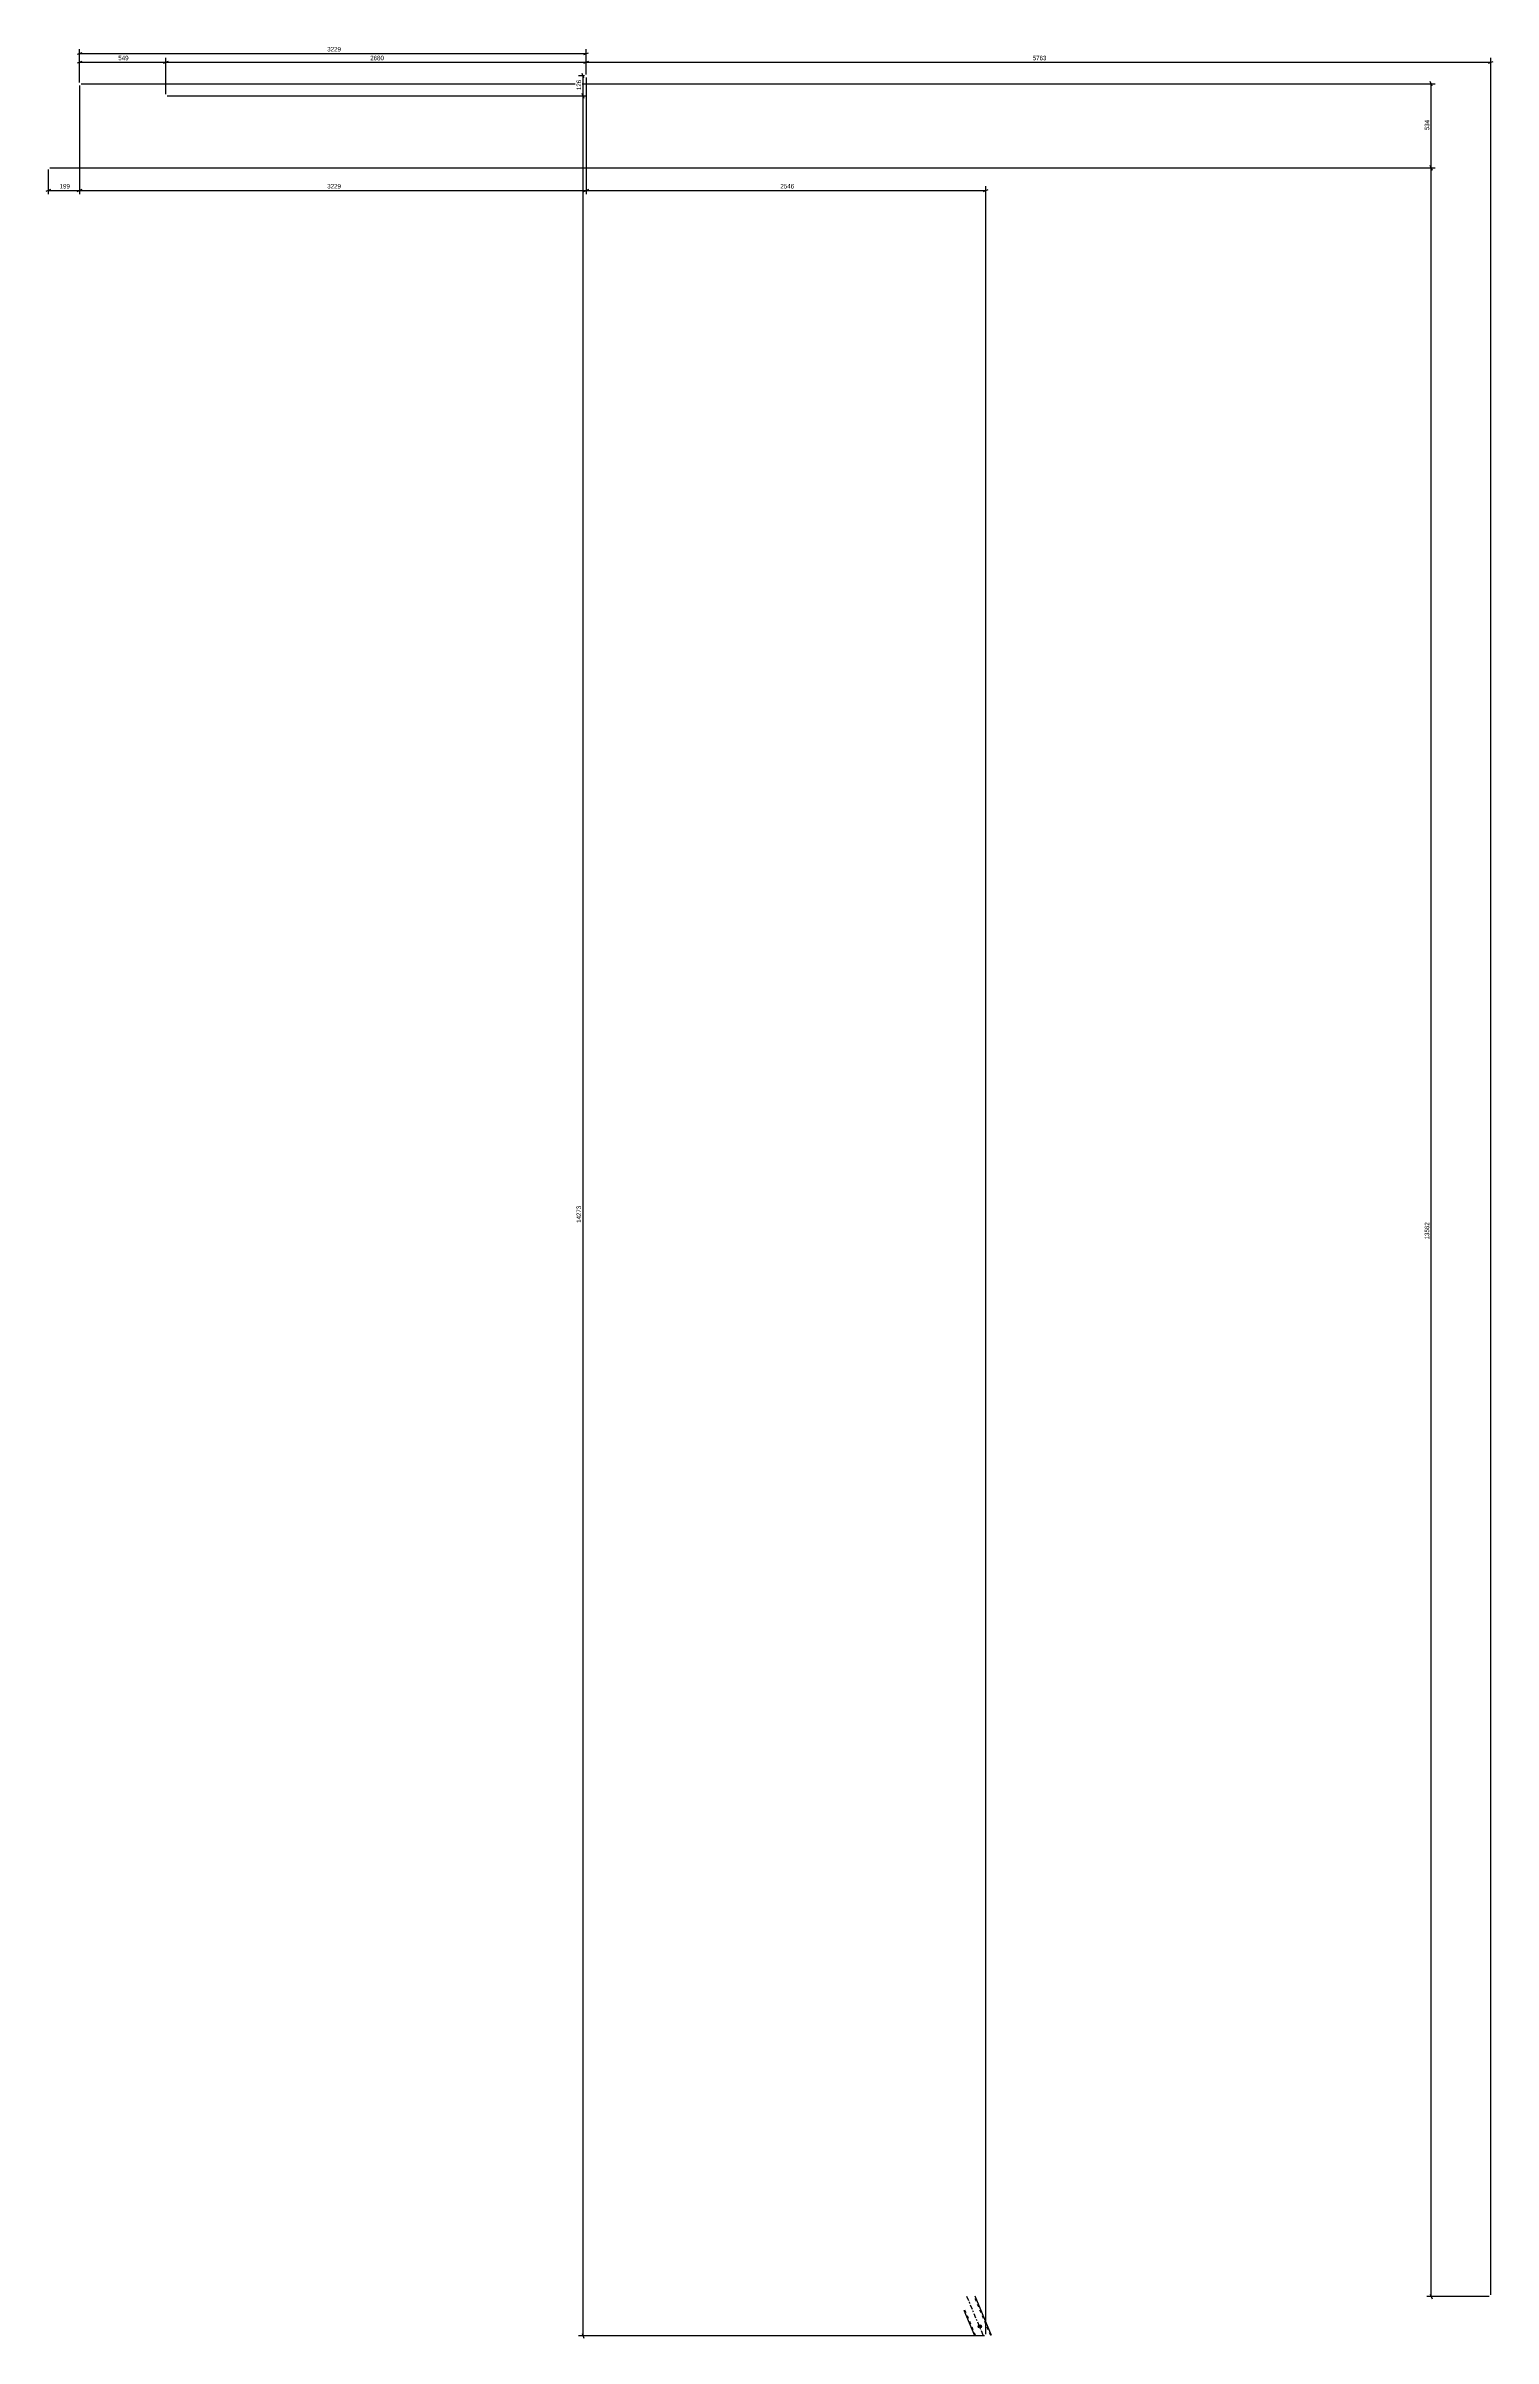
# Model space of a CAD drawing. Header units: millimetres. Extents: x 0 to 3371, y 0 to 1899.
# Drawn here: x 2449 to 3371, y 439 to 1899 of the extents above.
import ezdxf

# ---------------------------------------------------------------- set-up
doc = ezdxf.new("R2010")
doc.units = ezdxf.units.MM
doc.linetypes.add('DXK_LINE_DOT2', pattern=[3.9198, 1.9599, -1.9599])
doc.linetypes.add('DXK_LINE_DOT3', pattern=[5.9187, 2.979, -0.9799, 0.9799, -0.9799])
doc.styles.add('Arial Narrow', font='ARIALN.TTF', dxfattribs={"height": 0.2})

# ---------------------------------------------------------------- blocks, each defined once
blk = doc.blocks.new('Part-203762038-4143 - 4141')
at = {"linetype": 'Continuous'}
blk.add_hatch(color=2, dxfattribs=at).paths.add_polyline_path([(3044.3, 445.2), (3043.5, 446.6), (3045.1, 446.6)])
at = {"color": 7, "linetype": 'DXK_LINE_DOT2'}
for p, q in [((3041.6, 440.2), (3034.2, 458)), ((3051.2, 440.2), (3040.7, 465.3))]:
    blk.add_line(p, q, dxfattribs=at)
at = {"color": 2, "linetype": 'Continuous'}
for p, q in [((3034.2, 456.5), (3041, 440.2)), ((3051.8, 440.2), (3041.3, 465.3)), ((3044.3, 445.2), (3043.5, 446.6)), ((3043.5, 446.6), (3045.1, 446.6)), ((3045.1, 446.6), (3044.3, 445.2))]:
    blk.add_line(p, q, dxfattribs=at)
at = {"color": 7, "linetype": 'DXK_LINE_DOT3'}
blk.add_line((3035.9, 465.3), (3046.4, 440.2), dxfattribs=at)
at = {"color": 2, "linetype": 'Continuous'}
blk.add_circle((3044.3, 446.1), 1, dxfattribs=at)
blk = doc.blocks.new('StraightDimension-203762038-4164 - 4141')
at = {"color": 7, "linetype": 'Continuous'}
for p, q in [((2470.7, 1873.9), (2470.7, 1804.6)), ((2450.7, 1820.4), (2450.7, 1804.6)), ((2452.2, 1807.6), (2449.2, 1806.4)), ((2450.7, 1807), (2470.7, 1807)), ((2469.2, 1806.4), (2472.2, 1807.6))]:
    blk.add_line(p, q, dxfattribs=at)
at = {"color": 0}
blk.add_wipeout([(2464.1, 1807.7), (2464.1, 1811.9), (2457.4, 1811.9), (2457.4, 1807.7)], dxfattribs=at)
at = {"color": 3, "style": 'Arial Narrow'}
blk.add_text('199', height=2.86, dxfattribs=at).set_placement((2458, 1808.3))
blk = doc.blocks.new('StraightDimension-203762038-4151 - 4141')
at = {"color": 7, "linetype": 'Continuous'}
for p, q in [((2795, 1889.3), (2792, 1888.1)), ((2793.5, 1881), (2793.5, 1891.5)), ((2793.5, 1888.7), (3369.8, 1888.7)), ((3368.3, 1888.1), (3371.3, 1889.3)), ((3369.8, 466.2), (3369.8, 1891.5))]:
    blk.add_line(p, q, dxfattribs=at)
at = {"color": 0}
blk.add_wipeout([(3085.9, 1889.4), (3085.9, 1893.6), (3077.4, 1893.6), (3077.4, 1889.4)], dxfattribs=at)
at = {"color": 3, "style": 'Arial Narrow'}
blk.add_text('5763', height=2.86, dxfattribs=at).set_placement((3078, 1890))
blk = doc.blocks.new('StraightDimension-203762038-4145 - 4141')
at = {"color": 7, "linetype": 'Continuous'}
for p, q in [((2472.2, 1894.8), (2469.2, 1893.6)), ((2470.7, 1875.9), (2470.7, 1897.1)), ((2470.7, 1894.2), (2793.5, 1894.2)), ((2792, 1893.6), (2795, 1894.8)), ((2793.5, 1881), (2793.5, 1897.1))]:
    blk.add_line(p, q, dxfattribs=at)
at = {"color": 0}
blk.add_wipeout([(2636.4, 1895), (2636.4, 1899.2), (2627.9, 1899.2), (2627.9, 1895)], dxfattribs=at)
at = {"color": 3, "style": 'Arial Narrow'}
blk.add_text('3229', height=2.86, dxfattribs=at).set_placement((2628.5, 1895.6))
blk = doc.blocks.new('StraightDimension-203762038-4166 - 4141')
at = {"color": 7, "linetype": 'Continuous'}
for p, q in [((2793.5, 1879), (2793.5, 1804.6)), ((2795, 1807.6), (2792, 1806.4)), ((2793.5, 1807), (3048.2, 1807)), ((3046.7, 1806.4), (3049.7, 1807.6)), ((3048.2, 441.1), (3048.2, 1809.8))]:
    blk.add_line(p, q, dxfattribs=at)
at = {"color": 0}
blk.add_wipeout([(2925.1, 1807.7), (2925.1, 1811.9), (2916.6, 1811.9), (2916.6, 1807.7)], dxfattribs=at)
at = {"color": 3, "style": 'Arial Narrow'}
blk.add_text('2546', height=2.86, dxfattribs=at).set_placement((2917.2, 1808.3))
blk = doc.blocks.new('StraightDimension-203762038-4150 - 4141')
at = {"color": 7, "linetype": 'Continuous'}
for p, q in [((2472.2, 1889.3), (2469.2, 1888.1)), ((2470.7, 1875.9), (2470.7, 1891.5)), ((2470.7, 1888.7), (2525.6, 1888.7)), ((2524.1, 1888.1), (2527.1, 1889.3)), ((2525.6, 1868.4), (2525.6, 1891.5))]:
    blk.add_line(p, q, dxfattribs=at)
at = {"color": 0}
blk.add_wipeout([(2501.5, 1889.4), (2501.5, 1893.6), (2494.8, 1893.6), (2494.8, 1889.4)], dxfattribs=at)
at = {"color": 3, "style": 'Arial Narrow'}
blk.add_text('549', height=2.86, dxfattribs=at).set_placement((2495.4, 1890))
blk = doc.blocks.new('StraightDimension-203762038-4162 - 4141')
at = {"color": 7, "linetype": 'Continuous'}
for p, q in [((2527.1, 1889.3), (2524.1, 1888.1)), ((2525.6, 1868.4), (2525.6, 1891.5)), ((2525.6, 1888.7), (2793.5, 1888.7)), ((2792, 1888.1), (2795, 1889.3)), ((2793.5, 1881), (2793.5, 1891.5))]:
    blk.add_line(p, q, dxfattribs=at)
at = {"color": 0}
blk.add_wipeout([(2663.8, 1889.4), (2663.8, 1893.6), (2655.3, 1893.6), (2655.3, 1889.4)], dxfattribs=at)
at = {"color": 3, "style": 'Arial Narrow'}
blk.add_text('2680', height=2.86, dxfattribs=at).set_placement((2655.9, 1890))
blk = doc.blocks.new('StraightDimension-203762038-4165 - 4141')
at = {"color": 7, "linetype": 'Continuous'}
for p, q in [((2470.7, 1873.9), (2470.7, 1804.6)), ((2793.5, 1879), (2793.5, 1804.6)), ((2472.2, 1807.6), (2469.2, 1806.4)), ((2470.7, 1807), (2793.5, 1807)), ((2792, 1806.4), (2795, 1807.6))]:
    blk.add_line(p, q, dxfattribs=at)
at = {"color": 0}
blk.add_wipeout([(2636.4, 1807.7), (2636.4, 1811.9), (2627.9, 1811.9), (2627.9, 1807.7)], dxfattribs=at)
at = {"color": 3, "style": 'Arial Narrow'}
blk.add_text('3229', height=2.86, dxfattribs=at).set_placement((2628.5, 1808.3))
blk = doc.blocks.new('StraightDimension-203762038-4171 - 4141')
at = {"color": 7, "linetype": 'Continuous'}
for p, q in [((2451.7, 1821.4), (3334.3, 1821.4)), ((3332.5, 1819.9), (3331.3, 1822.9)), ((3331.9, 465.2), (3331.9, 1821.4)), ((3368.8, 465.2), (3329.1, 465.2)), ((3331.3, 466.7), (3332.5, 463.7))]:
    blk.add_line(p, q, dxfattribs=at)
at = {"color": 0}
blk.add_wipeout([(3331.2, 1148.5), (3327, 1148.5), (3327, 1138.1), (3331.2, 1138.1)], dxfattribs=at)
at = {"color": 3, "style": 'Arial Narrow'}
blk.add_text('13562', height=2.86, rotation=90.0002, dxfattribs=at).set_placement((3330.6, 1138.7))
blk = doc.blocks.new('StraightDimension-203762038-4192 - 4141')
at = {"color": 7, "linetype": 'Continuous'}
for p, q in [((2471.7, 1874.9), (3334.3, 1874.9)), ((3332.5, 1873.4), (3331.3, 1876.4)), ((3331.9, 1821.4), (3331.9, 1874.9)), ((2451.7, 1821.4), (3334.3, 1821.4)), ((3331.3, 1822.9), (3332.5, 1819.9))]:
    blk.add_line(p, q, dxfattribs=at)
at = {"color": 0}
blk.add_wipeout([(3331.2, 1851.5), (3327, 1851.5), (3327, 1844.8), (3331.2, 1844.8)], dxfattribs=at)
at = {"color": 3, "style": 'Arial Narrow'}
blk.add_text('534', height=2.86, rotation=90.0002, dxfattribs=at).set_placement((3330.6, 1845.4))
blk = doc.blocks.new('StraightDimension-203762038-4204 - 4141')
at = {"color": 7, "linetype": 'Continuous'}
for p, q in [((2526.6, 1867.4), (2793.9, 1867.4)), ((2792.1, 1865.9), (2790.9, 1868.9)), ((2791.5, 440.1), (2791.5, 1867.4)), ((3047.2, 440.1), (2788.7, 440.1)), ((2790.9, 441.6), (2792.1, 438.6))]:
    blk.add_line(p, q, dxfattribs=at)
at = {"color": 0}
blk.add_wipeout([(2790.8, 1158.9), (2786.6, 1158.9), (2786.6, 1148.6), (2790.8, 1148.6)], dxfattribs=at)
at = {"color": 3, "style": 'Arial Narrow'}
blk.add_text('14273', height=2.86, rotation=90.0002, dxfattribs=at).set_placement((2790.2, 1149.2))
blk = doc.blocks.new('StraightDimension-203762038-4218 - 4141')
at = {"color": 7, "linetype": 'Continuous'}
for p, q in [((2792.5, 1880), (2788.7, 1880)), ((2792.1, 1878.5), (2790.9, 1881.5)), ((2791.5, 1867.4), (2791.5, 1880)), ((2526.6, 1867.4), (2793.9, 1867.4)), ((2790.9, 1868.9), (2792.1, 1865.9))]:
    blk.add_line(p, q, dxfattribs=at)
at = {"color": 0}
blk.add_wipeout([(2790.8, 1877.1), (2786.6, 1877.1), (2786.6, 1870.4), (2790.8, 1870.4)], dxfattribs=at)
at = {"color": 3, "style": 'Arial Narrow'}
blk.add_text('126', height=2.86, rotation=90.0002, dxfattribs=at).set_placement((2790.2, 1871))

msp = doc.modelspace()

# ---------------------------------------------------------------- block references
for name in ['StraightDimension-203762038-4164 - 4141', 'Part-203762038-4143 - 4141']:
    msp.add_blockref(name, (0, 0))

# ---------------------------------------------------------------- next in the draw order: block references
msp.add_blockref('StraightDimension-203762038-4151 - 4141', (0, 0))

# ---------------------------------------------------------------- next in the draw order: block references
msp.add_blockref('StraightDimension-203762038-4145 - 4141', (0, 0))

# ---------------------------------------------------------------- next in the draw order: block references
for name in ['StraightDimension-203762038-4150 - 4141', 'StraightDimension-203762038-4166 - 4141']:
    msp.add_blockref(name, (0, 0))

# ---------------------------------------------------------------- next in the draw order: block references
msp.add_blockref('StraightDimension-203762038-4162 - 4141', (0, 0))

# ---------------------------------------------------------------- next in the draw order: block references
msp.add_blockref('StraightDimension-203762038-4165 - 4141', (0, 0))

# ---------------------------------------------------------------- next in the draw order: block references
msp.add_blockref('StraightDimension-203762038-4171 - 4141', (0, 0))

# ---------------------------------------------------------------- next in the draw order: block references
msp.add_blockref('StraightDimension-203762038-4192 - 4141', (0, 0))

# ---------------------------------------------------------------- next in the draw order: block references
msp.add_blockref('StraightDimension-203762038-4204 - 4141', (0, 0))

# ---------------------------------------------------------------- next in the draw order: block references
msp.add_blockref('StraightDimension-203762038-4218 - 4141', (0, 0))

doc.saveas('drawing.dxf')
